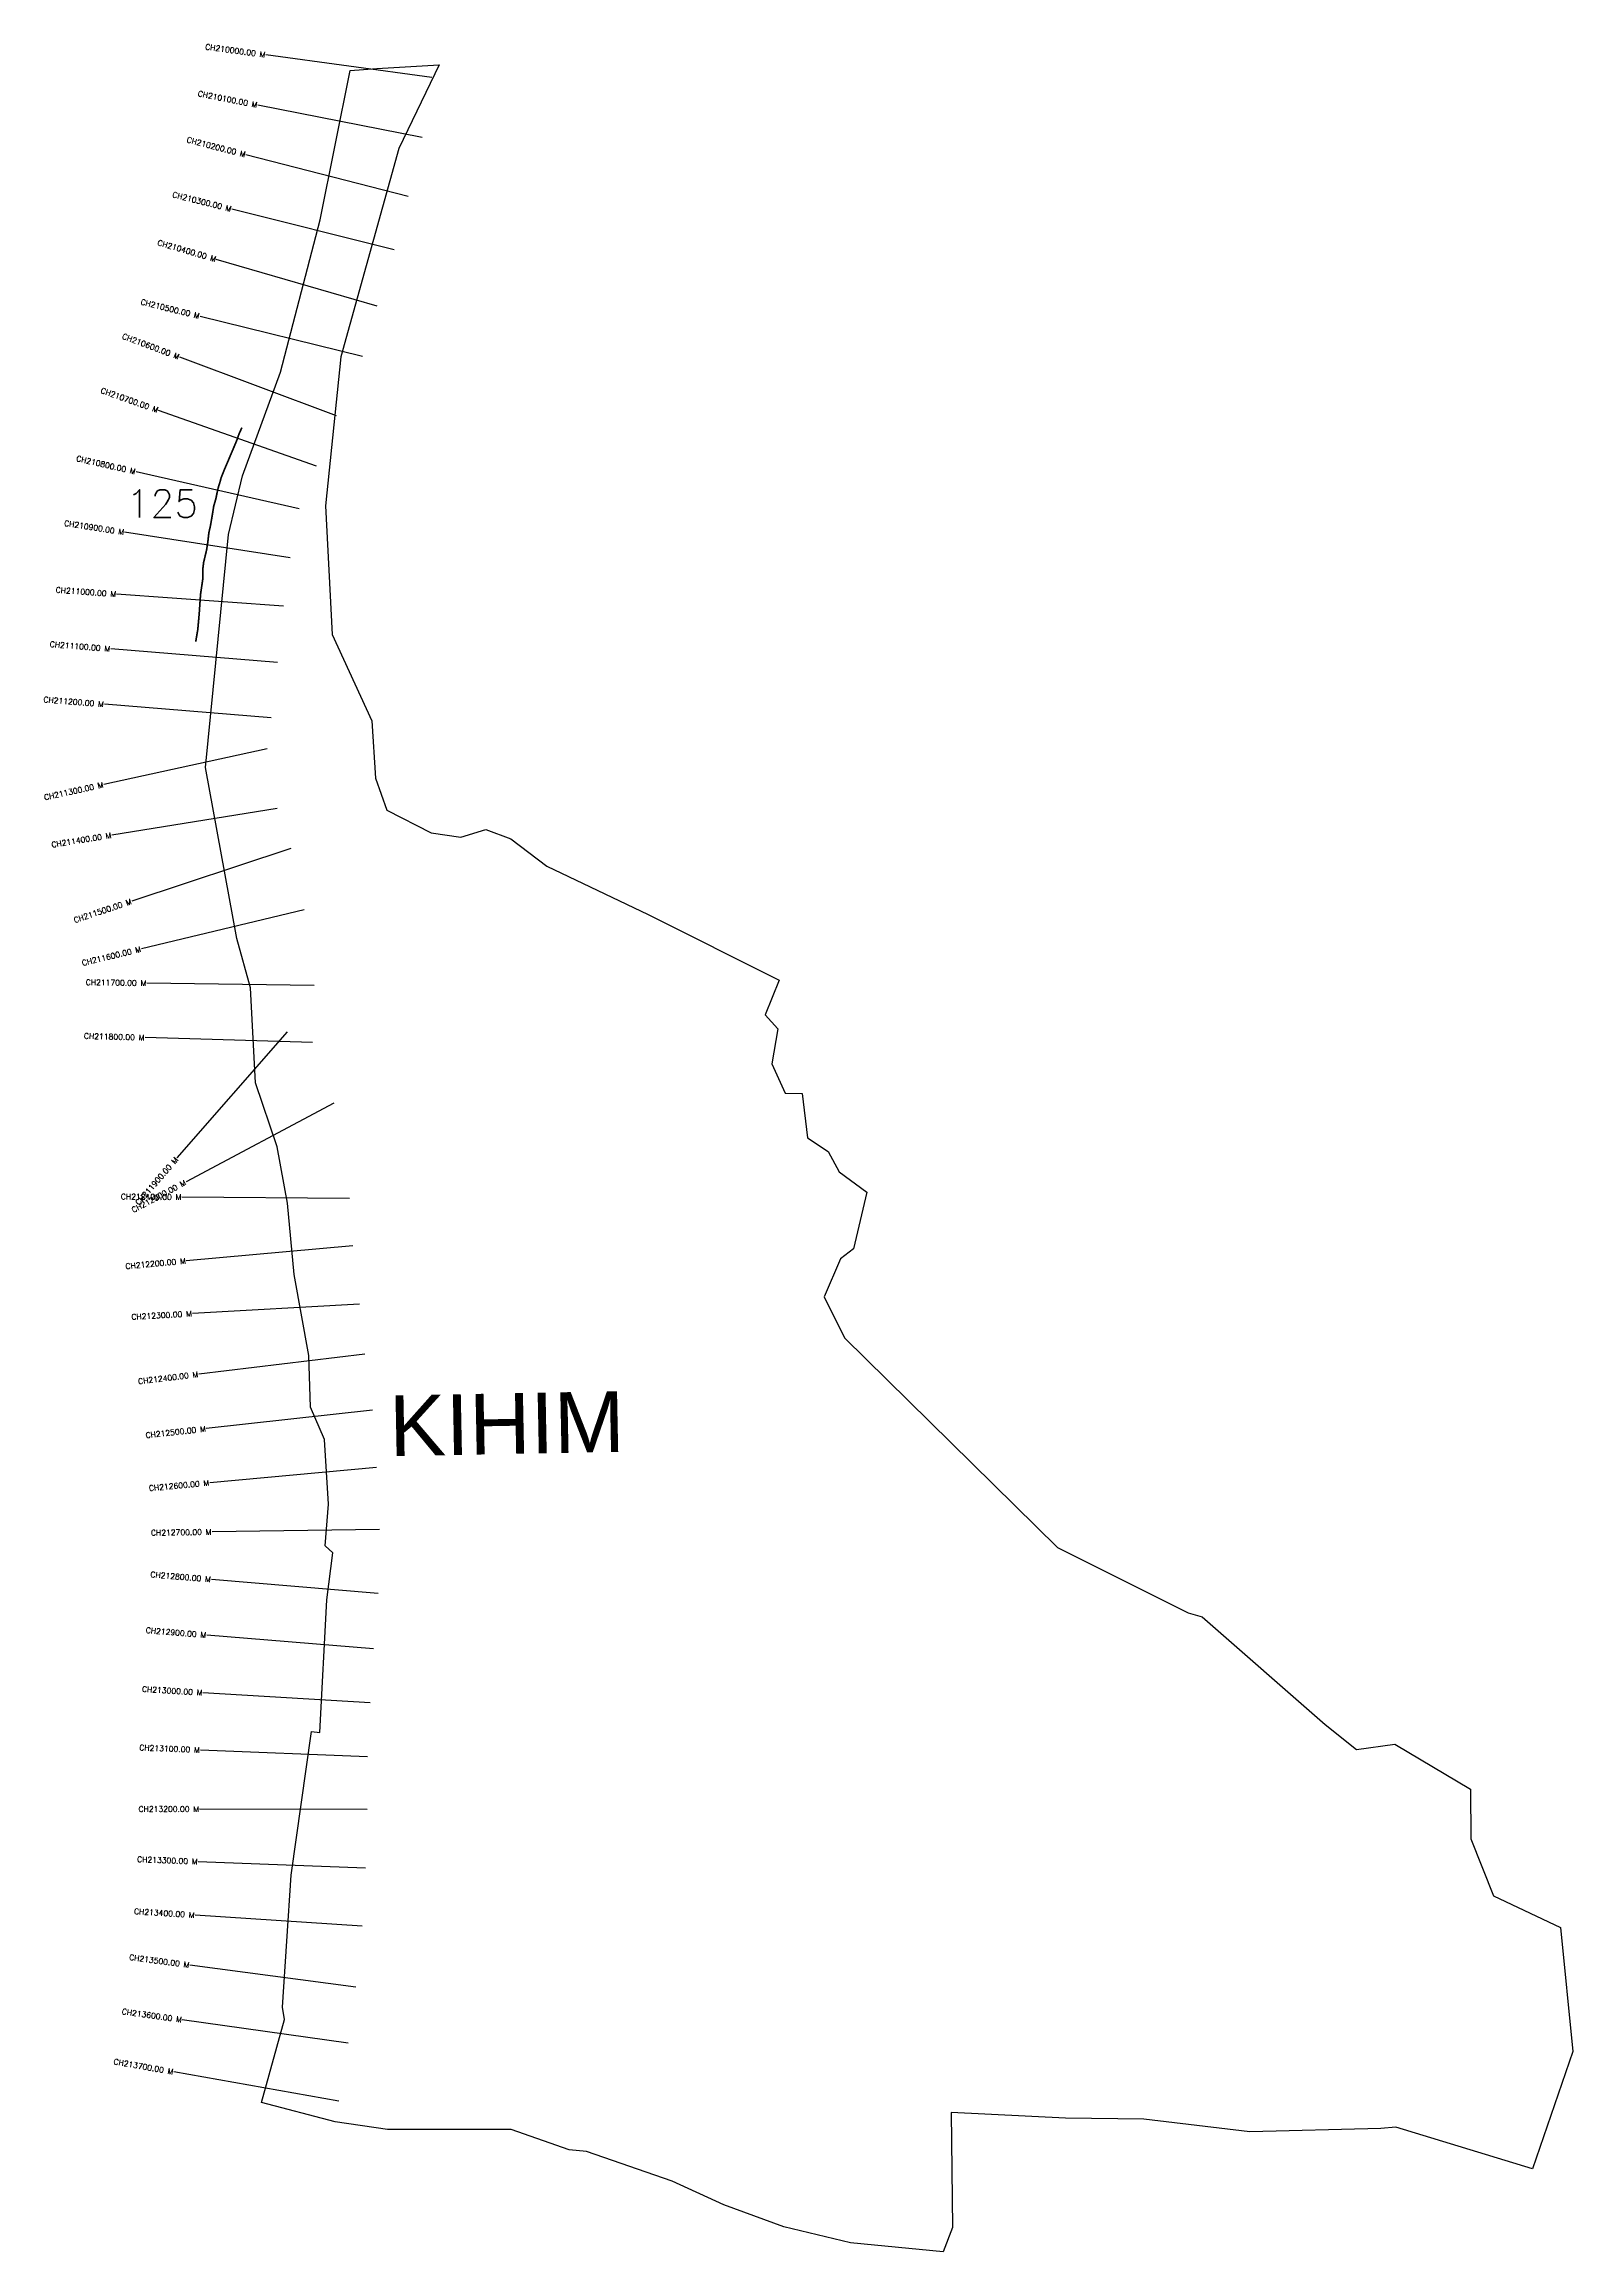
# Model space of a CAD drawing. Header units: metres. Extents: x 274418 to 277157, y 2070875 to 2074833.
import ezdxf
from ezdxf.enums import TextEntityAlignment as Align

# ---------------------------------------------------------------- set-up
doc = ezdxf.new("R2010")
doc.units = ezdxf.units.M
doc.header["$MEASUREMENT"] = 0
for name, color, linetype in [('ARTIFICIALLY PROTECTED', 4, 'Continuous'), ('CS', 134, 'Continuous'), ('CSMark', 6, 'Continuous'), ('village', 3, 'Continuous'), ('VILLAGE NAME', 250, 'Continuous')]:
    doc.layers.add(name, color=color, linetype=linetype)
doc.styles.get("Standard").update_dxf_attribs({"font": 'simplex.shx'})

msp = doc.modelspace()

# ---------------------------------------------------------------- linework, layer by layer
at = {"color": 6, "flags": 128}
msp.add_lwpolyline([(275710.1, 2073092.2), (275732.9, 2073067.4)], dxfattribs=at)
at = {"layer": 'ARTIFICIALLY PROTECTED', "const_width": 3, "flags": 128}
msp.add_lwpolyline([(274772.1, 2074145.1), (274767, 2074133.7), (274762.5, 2074121), (274754.3, 2074101.7), (274746.4, 2074083), (274741.4, 2074071.3), (274738.4, 2074063.9), (274735.2, 2074056), (274732.8, 2074047.3), (274729.7, 2074037.3), (274727.6, 2074028), (274725.5, 2074017.6), (274721.6, 2074004), (274719.6, 2073991.3), (274717.8, 2073980.6), (274715.6, 2073968.2), (274713, 2073957), (274711, 2073939.3), (274708.9, 2073925.9), (274703.6, 2073903.7), (274702, 2073891), (274702.1, 2073873.9), (274698.1, 2073846.7), (274696.8, 2073828.7), (274695.7, 2073812.1), (274693.1, 2073783.1), (274690.1, 2073765.6), (274689.5, 2073761.5)], dxfattribs=at)
at = {"layer": 'CS'}
for p, q in [((275112.3, 2074772.5), (274815, 2074813.2)), ((275095.1, 2074665.1), (274800.8, 2074723.1)), ((275070, 2074559.4), (274779.5, 2074634.4)), ((275045.1, 2074463.6), (274754.1, 2074536.7)), ((275014.3, 2074362.6), (274726.3, 2074446.6)), ((274988.4, 2074272.4), (274697.2, 2074344.6)), ((274941.7, 2074166.3), (274660.7, 2074271.4)), ((274905.7, 2074076), (274622.9, 2074175.9)), ((274874.9, 2073999.4), (274582.4, 2074066)), ((274858.5, 2073911.6), (274562, 2073957.5)), ((274847, 2073824.8), (274547.7, 2073846.5)), ((274836, 2073724.3), (274537, 2073748.4)), ((274824.7, 2073625.1), (274525.7, 2073649.1)), ((274817.7, 2073569.3), (274524.6, 2073505.4)), ((274835.1, 2073462.6), (274539, 2073414.7)), ((274859.6, 2073390.9), (274574.9, 2073296.4)), ((274883.7, 2073281), (274592.1, 2073210.7)), ((274901.8, 2073145.1), (274601.8, 2073149.3)), ((274898.4, 2073043.1), (274598.5, 2073051.6)), ((274853, 2073062), (274655.8, 2072835.9)), ((274936.7, 2072934.2), (274672, 2072793.1)), ((274964.7, 2072763.5), (274664.7, 2072765.8)), ((274971.2, 2072678.4), (274672.5, 2072651.4)), ((274982.9, 2072574.1), (274683.4, 2072557.1)), ((274992.7, 2072484.1), (274694.9, 2072448.4)), ((275006.5, 2072383.7), (274708.4, 2072350.7)), ((275013.2, 2072281.1), (274714.5, 2072253.8)), ((275018.5, 2072169.7), (274718.6, 2072165.5)), ((275016.4, 2072055.2), (274717.4, 2072080.3)), ((275008.1, 2071955.7), (274709.1, 2071980.4)), ((275001.8, 2071859.2), (274702.4, 2071877.3)), ((274997.5, 2071762.2), (274697.7, 2071774.6)), ((274996.4, 2071668.2), (274696.4, 2071668.6)), ((274993.6, 2071562.5), (274693.8, 2071574.4)), ((274987.6, 2071458.9), (274688.2, 2071478.4)), ((274976.2, 2071349.4), (274678.9, 2071389)), ((274962.5, 2071249.3), (274665.4, 2071291)), ((274945.6, 2071145.4), (274650.1, 2071197.5))]:
    msp.add_line(p, q, dxfattribs=at)
at = {"layer": 'village', "color": 6}
for points in [[(277157.4, 2071234.4, 0), (277085, 2071024, 0), (276839.9, 2071098.6, 0), (276813.3, 2071095.9, 0), (276578.8, 2071090.4, 0), (276388.8, 2071112.6, 0), (276248.4, 2071114.6, 0), (276043.3, 2071124.5, 0), (276045.4, 2070918.6, 0), (276028.9, 2070875, 0), (275862.6, 2070891.3, 0), (275743.2, 2070919.6, 0), (275636.1, 2070959.3, 0), (275543.1, 2071001.9, 0), (275389.9, 2071054.6, 0), (275358.5, 2071058.1, 0), (275254.5, 2071094.2, 0), (275032.9, 2071094.6, 0), (274939.6, 2071107.9, 0), (274807.4, 2071142.9, 0), (274848.7, 2071291.4, 0), (274845.1, 2071313.5, 0), (274860.4, 2071550.3, 0), (274897.1, 2071807.7, 0), (274911.8, 2071805.7, 0), (274924.5, 2072043.6, 0), (274934.9, 2072128.3, 0), (274921.2, 2072140.7, 0), (274927.2, 2072215.4, 0), (274919.9, 2072331.1, 0), (274895.1, 2072389.3, 0), (274892.1, 2072481.8, 0), (274865.9, 2072626.8, 0), (274853.6, 2072755.1, 0), (274835.5, 2072855.6, 0), (274796.7, 2072970.7, 0), (274787.7, 2073141, 0), (274763.1, 2073229.3, 0), (274707.2, 2073536.1, 0), (274748.4, 2073953.3, 0), (274773.3, 2074058.7, 0), (274841.6, 2074244.8, 0), (274912.6, 2074517.5, 0), (274966, 2074785.3, 0), (275014.2, 2074788.7, 0), (275125.8, 2074795.4, 0), (275053.7, 2074645.5, 0), (274949.4, 2074271.8, 0), (274921.9, 2074005.1, 0), (274934, 2073774.4, 0), (275004.9, 2073619.5, 0), (275011.8, 2073516.5, 0), (275032.1, 2073459.5, 0), (275111.4, 2073418.6, 0), (275164.7, 2073411.1, 0), (275209.3, 2073424.9, 0), (275254.3, 2073408, 0), (275318.6, 2073359.2, 0), (275500.2, 2073272.6, 0), (275735.3, 2073154.6, 0), (275710.1, 2073092.2, 0)], [(275732.9, 2073067.4, 0), (275721.7, 2073004.8, 0), (275745.5, 2072952, 0), (275776, 2072951.4, 0), (275785.5, 2072871.7, 0), (275822.6, 2072847.3, 0), (275842.7, 2072811, 0), (275892.3, 2072774.6, 0), (275868.4, 2072672.9, 0), (275845.1, 2072654.9, 0), (275815.7, 2072587.1, 0), (275852.2, 2072513.3, 0), (276234, 2072137.8, 0), (276468.1, 2072020.6, 0), (276493.2, 2072013.3, 0), (276713.4, 2071820.3, 0), (276769.8, 2071775.7, 0), (276838.4, 2071785.2, 0), (276974, 2071704.6, 0), (276974.8, 2071615.5, 0), (277015.3, 2071513.3, 0), (277135, 2071456.2, 0), (277157.4, 2071234.4, 0)]]:
    msp.add_polyline3d(points, dxfattribs=at)

# ---------------------------------------------------------------- texts
at = {"insert": (274565.3, 2074033.9), "char_height": 50, "attachment_point": 1}
msp.add_mtext_dynamic_manual_height_columns('125', width=84.374, gutter_width=1, heights=[74.2], dxfattribs=at)
at = {"layer": 'CSMark'}
for s, rotation, p in [('CH210000.00 M', 352.1939, (274814.1, 2074813.4)), ('CH210100.00 M', 348.8424, (274799.8, 2074723.3)), ('CH210200.00 M', 345.5382, (274778.6, 2074634.6)), ('CH210300.00 M', 345.9029, (274753.1, 2074537)), ('CH210400.00 M', 343.7342, (274725.4, 2074446.9)), ('CH210500.00 M', 346.0584, (274696.3, 2074344.9)), ('CH210600.00 M', 339.4847, (274659.8, 2074271.7)), ('CH210700.00 M', 340.5413, (274621.9, 2074176.3)), ('CH210800.00 M', 347.1781, (274581.4, 2074066.2)), ('CH210900.00 M', 351.1979, (274561, 2073957.6)), ('CH211000.00 M', 355.8651, (274546.7, 2073846.6)), ('CH211100.00 M', 355.3944, (274536, 2073748.4)), ('CH211200.00 M', 355.4077, (274524.7, 2073649.2)), ('CH211300.00 M', 12.3068, (274523.7, 2073505.1)), ('CH211400.00 M', 9.1754, (274538, 2073414.6)), ('CH211500.00 M', 18.3724, (274574, 2073296)), ('CH211600.00 M', 13.5464, (274591.1, 2073210.5)), ('CH211700.00 M', 359.1836, (274600.8, 2073149.3)), ('CH211800.00 M', 358.3821, (274597.5, 2073051.6)), ('CH211900.00 M', 48.901, (274655.1, 2072835.2)), ('CH212100.00 M', 359.5518, (274663.7, 2072765.8)), ('CH212000.00 M', 28.0447, (274671.1, 2072792.7)), ('CH212200.00 M', 5.1551, (274671.5, 2072651.4)), ('CH212300.00 M', 3.2527, (274682.4, 2072557)), ('CH212400.00 M', 6.8358, (274693.9, 2072448.2)), ('CH212500.00 M', 6.329, (274707.4, 2072350.5)), ('CH212600.00 M', 5.2227, (274713.5, 2072253.7)), ('CH212700.00 M', 0.8051, (274717.6, 2072165.5)), ('CH212800.00 M', 355.1963, (274716.4, 2072080.4)), ('CH212900.00 M', 355.2757, (274708.1, 2071980.5)), ('CH213000.00 M', 356.5379, (274701.4, 2071877.4)), ('CH213100.00 M', 357.6263, (274696.7, 2071774.6)), ('CH213200.00 M', 359.9179, (274695.4, 2071668.6)), ('CH213300.00 M', 357.7156, (274692.8, 2071574.5)), ('CH213400.00 M', 356.2684, (274687.2, 2071478.5)), ('CH213500.00 M', 352.406, (274677.9, 2071389.1)), ('CH213600.00 M', 352.0102, (274664.5, 2071291.1)), ('CH213700.00 M', 350.0073, (274649.1, 2071197.6))]:
    msp.add_text(s, height=10, rotation=rotation, dxfattribs=at).set_placement(p, align=Align.MIDDLE_RIGHT)
at = {"layer": 'VILLAGE NAME', "insert": (275035, 2072409.9), "char_height": 108.748, "attachment_point": 1, "rotation": 1.1028}
msp.add_mtext_dynamic_manual_height_columns('{\\fArial|b0|i0|c0|p34;KIHIM }', width=726.929, gutter_width=543.7, heights=[0], dxfattribs=at)

doc.saveas('drawing.dxf')
